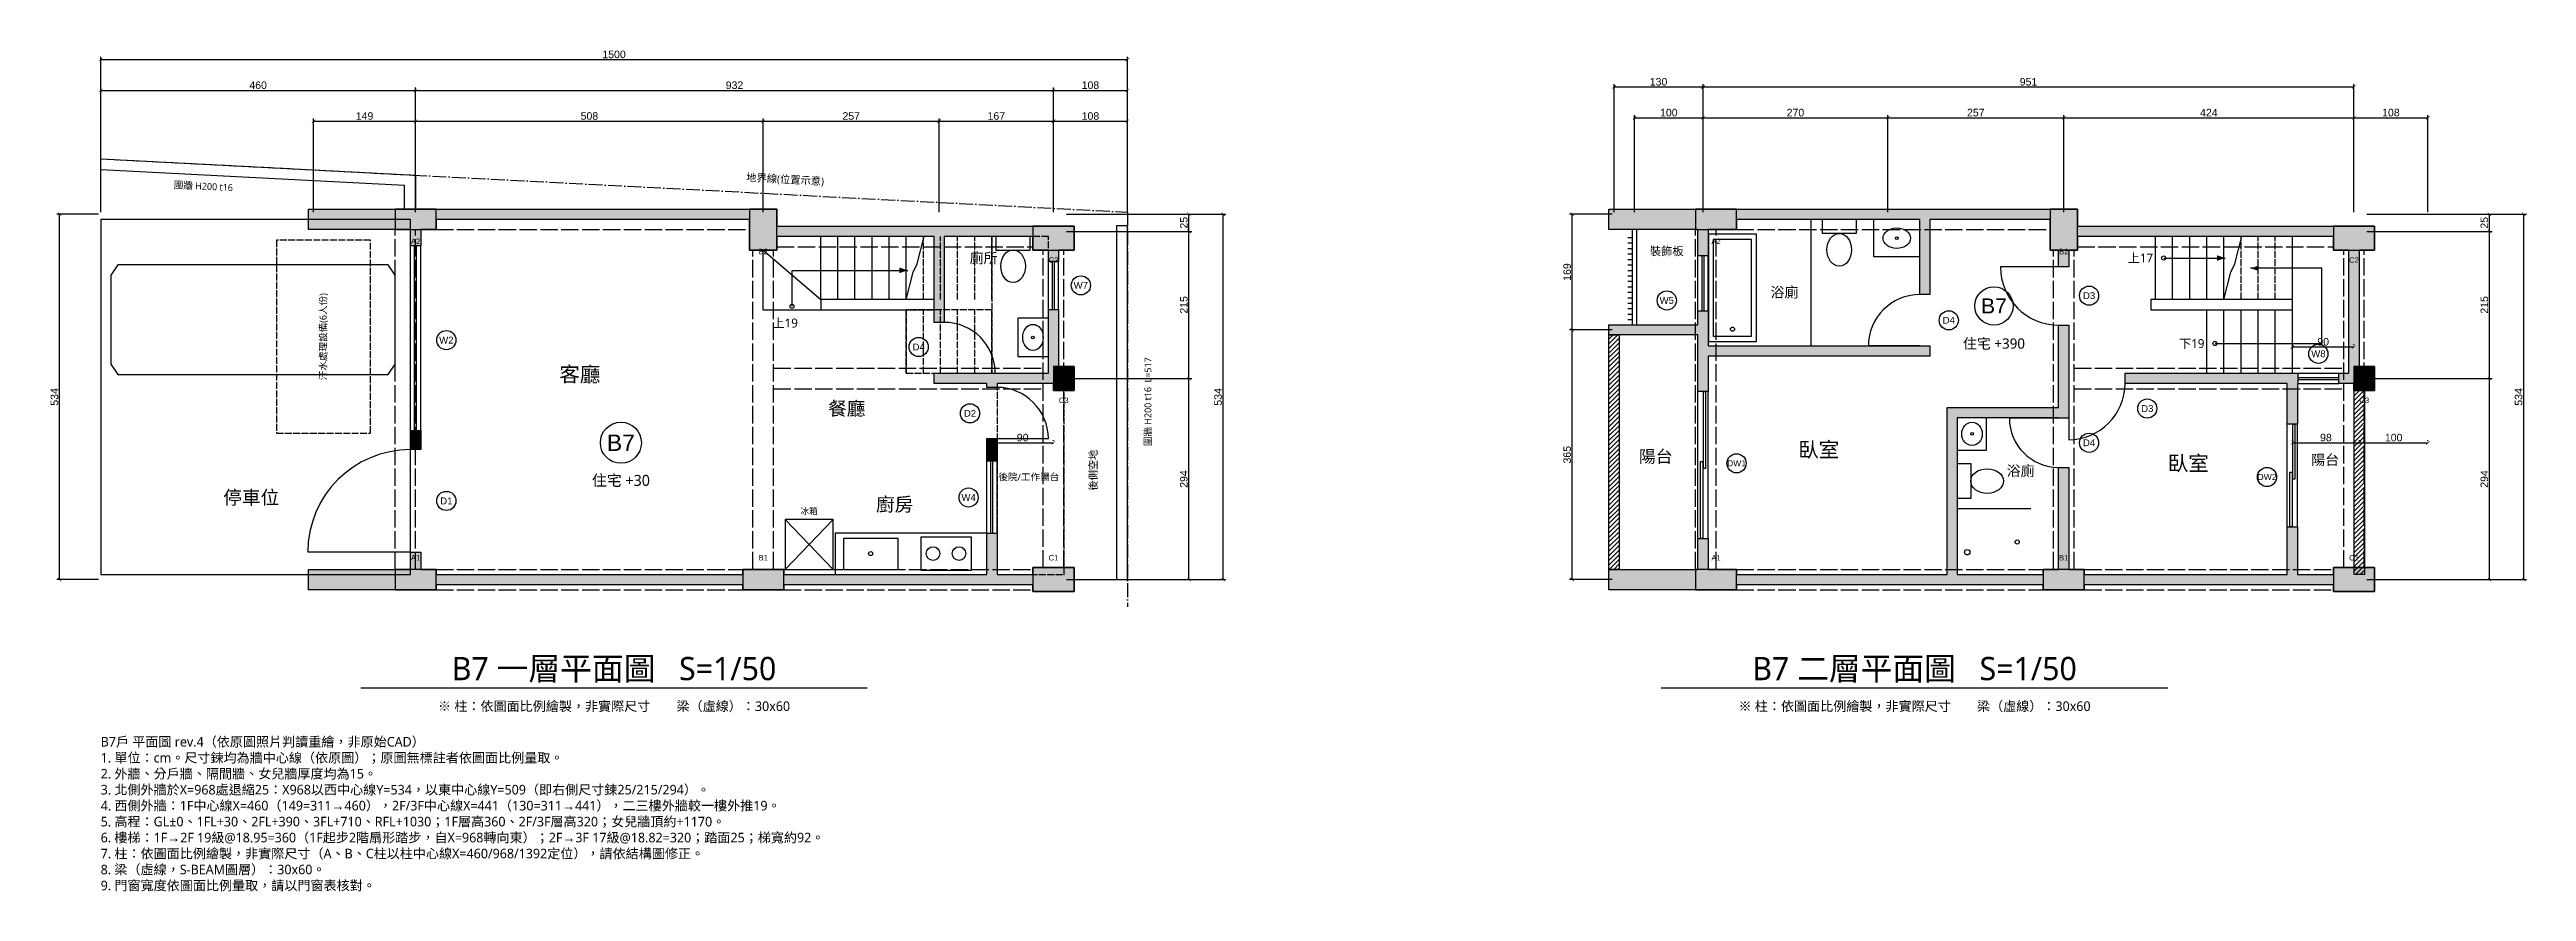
# Model space of a CAD drawing. Header units: centimetres. Extents: x -75 to 5344, y -456 to 775.
# Drawn here: x -75 to 3544, y -456 to 775 of the extents above; entities that cross this region are included whole.
import ezdxf
from ezdxf.enums import TextEntityAlignment as Align

# ---------------------------------------------------------------- set-up
doc = ezdxf.new("R2010")
doc.units = ezdxf.units.CM
doc.header["$LTSCALE"] = 8
doc.linetypes.add('DASHDOT', pattern=[3.556, 2.54, -0.508, 0, -0.508])
doc.linetypes.add('DASHED', pattern=[1.524, 1.27, -0.254])
for name, color, linetype in [('A-ANNO-DIMS', 1, 'Continuous'), ('A-ANNO-TAG', 2, 'Continuous'), ('A-ANNO-TEXT', 7, 'Continuous'), ('A-DOOR', 3, 'Continuous'), ('A-FIXT', 6, 'Continuous'), ('A-HIDDEN', 8, 'DASHED'), ('A-SITE', 8, 'Continuous'), ('A-SITE-FENCE', 7, 'Continuous'), ('A-SITE-PL', 1, 'DASHDOT'), ('A-STAIR', 2, 'Continuous'), ('A-TITLE', 7, 'Continuous'), ('A-WALL', 7, 'Continuous'), ('A-WALL-LOW', 4, 'Continuous'), ('A-WALL-PATT', 8, 'Continuous'), ('A-WIND', 4, 'Continuous'), ('S-BEAM', 8, 'DASHED'), ('S-COLS', 7, 'Continuous'), ('S-COLS-PATT', 250, 'Continuous')]:
    doc.layers.add(name, color=color, linetype=linetype)
doc.styles.add('CHT', font='msjh.ttc')
doc.styles.add('DIMTXT', font='arial.ttf')
doc.dimstyles.new('ARCH_CM', dxfattribs={"dimtxt": 11, "dimasz": 5, "dimexe": 4, "dimexo": 3, "dimgap": 2, "dimtad": 1, "dimdec": 0, "dimtxsty": 'DIMTXT', "dimblk": 'ARCHTICK', "dimcen": 2.5, "dimclrd": 1, "dimclre": 1, "dimclrt": 7, "dimazin": 3, "dimtfac": 1, "dimtmove": 0, "dimatfit": 3})

msp = doc.modelspace()

# ---------------------------------------------------------------- texts
at = {"layer": 'A-ANNO-TAG', "style": 'DIMTXT'}
for s, height, p in [('W7', 10, (1432, 430)), ('W5', 10, (2288, 408)), ('D3', 10, (2905, 415)), ('D4', 10, (2700, 379)), ('W2', 10, (505, 350)), ('D4', 10, (1195, 340)), ('W8', 10, (3240, 330)), ('D3', 10, (2990, 250)), ('D2', 10, (1270, 243)), ('D4', 10, (2905, 200)), ('DW1', 9, (2390, 170)), ('DW2', 9, (3165, 150)), ('D1', 10, (505, 115)), ('W4', 10, (1268, 120))]:
    msp.add_text(s, height=height, dxfattribs=at).set_placement(p, align=Align.MIDDLE_CENTER)
at = {"layer": 'A-ANNO-TEXT'}
for s, height, style, p in [('廁所', 15, 'CHT', (1290, 470)), ('裝飾板', 12, 'CHT', (2288, 480)), ('浴廁', 15, 'CHT', (2460, 420)), ('B7', 22, 'DIMTXT', (2766, 400)), ('住宅 +390', 15, 'CHT', (2766, 345)), ('客廳', 22, 'CHT', (700, 300)), ('餐廳', 20, 'CHT', (1090, 250)), ('B7', 24, 'DIMTXT', (760, 200)), ('陽台', 18, 'CHT', (2272, 180)), ('臥室', 22, 'CHT', (2510, 190)), ('臥室', 22, 'CHT', (3050, 170)), ('陽台', 15, 'CHT', (3250, 175)), ('住宅 +30', 16, 'CHT', (760, 145)), ('後院/工作陽台', 10, 'CHT', (1356, 150)), ('浴廁', 15, 'CHT', (2805, 159)), ('廚房', 20, 'CHT', (1160, 110))]:
    msp.add_text(s, height=height, dxfattribs=dict(at, style=style)).set_placement(p, align=Align.MIDDLE_CENTER)
at = {"layer": 'A-FIXT', "style": 'CHT'}
msp.add_text('冰箱', height=9, dxfattribs=at).set_placement((1035, 100), align=Align.MIDDLE_CENTER)
at = {"layer": 'A-SITE', "style": 'CHT'}
for s, height, rotation, p in [('圍牆 H200 t16', 10, -3, (150, 575)), ('汙水處理設備(6人份)', 10, 90, (325, 355)), ('圍牆 H200 t16  L=517', 10, 90, (1530, 260)), ('後側空地', 11, 90, (1450, 160))]:
    msp.add_text(s, height=height, rotation=rotation, dxfattribs=at).set_placement(p, align=Align.MIDDLE_CENTER)
msp.add_text('停車位', height=20, dxfattribs=at).set_placement((220, 120), align=Align.MIDDLE_CENTER)
at = {"layer": 'A-SITE-PL', "style": 'CHT'}
msp.add_text('地界線(位置示意)', height=11, rotation=-3, dxfattribs=at).set_placement((1000, 585), align=Align.MIDDLE_CENTER)
at = {"layer": 'A-STAIR', "style": 'CHT'}
for s, p in [('上17', (2980, 470)), ('上19', (1000, 375)), ('下19', (3055, 345))]:
    msp.add_text(s, height=13, dxfattribs=at).set_placement(p, align=Align.MIDDLE_CENTER)
at = {"layer": 'A-TITLE', "style": 'CHT'}
for s, height, p in [('B7 一層平面圖   S=1/50', 34, (750, -130)), ('B7 二層平面圖   S=1/50', 34, (2650, -130)), ('※ 柱：依圖面比例繪製，非實際尺寸\u3000\u3000梁（虛線）：30x60', 14, (750, -185)), ('※ 柱：依圖面比例繪製，非實際尺寸\u3000\u3000梁（虛線）：30x60', 14, (2650, -185))]:
    msp.add_text(s, height=height, dxfattribs=at).set_placement(p, align=Align.MIDDLE_CENTER)
at = {"layer": 'A-TITLE', "insert": (0, -230), "char_height": 14, "width": 1750, "attachment_point": 1, "style": 'CHT'}
msp.add_mtext('B7戶 平面圖 rev.4（依原圖照片判讀重繪，非原始CAD）\\P1. 單位：cm。尺寸鍊均為牆中心線（依原圖）；原圖無標註者依圖面比例量取。\\P2. 外牆、分戶牆、隔間牆、女兒牆厚度均為15。\\P3. 北側外牆於X=968處退縮25：X968以西中心線Y=534，以東中心線Y=509（即右側尺寸鍊25/215/294）。\\P4. 西側外牆：1F中心線X=460（149=311→460），2F/3F中心線X=441（130=311→441），二三樓外牆較一樓外推19。\\P5. 高程：GL±0、1FL+30、2FL+390、3FL+710、RFL+1030；1F層高360、2F/3F層高320；女兒牆頂約+1170。\\P6. 樓梯：1F→2F 19級@18.95=360（1F起步2階扇形踏步，自X=968轉向東）；2F→3F 17級@18.82=320；踏面25；梯寬約92。\\P7. 柱：依圖面比例繪製，非實際尺寸（A、B、C柱以柱中心線X=460/968/1392定位），請依結構圖修正。\\P8. 梁（虛線，S-BEAM圖層）：30x60。\\P9. 門窗寬度依圖面比例量取，請以門窗表核對。', dxfattribs=at)
at = {"layer": 'S-COLS', "style": 'DIMTXT'}
for s, p in [('A2', (460, 494.5)), ('B2', (968, 479.5)), ('C2', (1392, 467)), ('A2', (2360, 494.5)), ('B2', (2868, 479.5)), ('C2', (3292, 467)), ('C3', (1407, 262)), ('C3', (3307, 262)), ('A1', (460, 32)), ('B1', (968, 32)), ('C1', (1392, 32)), ('A1', (2360, 32)), ('B1', (2868, 32)), ('C1', (3292, 32))]:
    msp.add_text(s, height=8, dxfattribs=at).set_placement(p, align=Align.MIDDLE_CENTER)

# ---------------------------------------------------------------- blocks, each defined once
blk = doc.blocks.new('_ARCHTICK')
at = {"color": 0, "linetype": 'BYBLOCK', "const_width": 0.15}
blk.add_lwpolyline([(-0.5, -0.5), (0.5, 0.5)], dxfattribs=at)

# ---------------------------------------------------------------- dimensions: what is measured, and where the dimension line sits
at = {"layer": 'A-ANNO-DIMS'}
for base, p1, p2 in [((0, 760), (0, 534), (1500, 534)), ((0, 715), (0, 534), (460, 534)), ((460, 715), (460, 534), (1392, 534)), ((1392, 715), (1392, 534), (1500, 534)), ((2211, 720), (2211, 534), (2341, 534)), ((2341, 720), (2341, 534), (3292, 534)), ((2241, 675), (2241, 534), (2341, 534)), ((2341, 675), (2341, 534), (2611, 534)), ((2611, 675), (2611, 534), (2868, 534)), ((2868, 675), (2868, 534), (3292, 534)), ((3292, 675), (3292, 534), (3400, 534)), ((311, 670), (311, 534), (460, 534)), ((460, 670), (460, 534), (968, 534)), ((968, 670), (968, 534), (1225, 534)), ((1225, 670), (1225, 534), (1392, 534)), ((1392, 670), (1392, 534), (1500, 534)), ((3202, 340), (3202, 340), (3292, 340)), ((1302, 200), (1302, 200), (1392, 200)), ((3202, 200), (3202, 200), (3300, 200)), ((3300, 200), (3300, 200), (3400, 200))]:
    msp.add_linear_dim(base=base, p1=p1, p2=p2, dimstyle='ARCH_CM', dxfattribs=at).render()
for base, p1, p2 in [((-60, 0), (0, 0), (0, 534)), ((1590, 509), (1408, 509), (1408, 534)), ((1640, 0), (1408, 0), (1408, 534)), ((1590, 294), (1408, 294), (1408, 509)), ((2150, 365), (2211, 365), (2211, 534)), ((3490, 509), (3308, 509), (3308, 534)), ((3540, 0), (3308, 0), (3308, 534)), ((3490, 294), (3308, 294), (3308, 509)), ((2150, 0), (2211, 0), (2211, 365)), ((1590, 0), (1408, 0), (1408, 294)), ((3490, 0), (3308, 0), (3308, 294))]:
    msp.add_linear_dim(base=base, p1=p1, p2=p2, angle=90, dimstyle='ARCH_CM', dxfattribs=at).render()

# ---------------------------------------------------------------- hatches: boundary and pattern name
at = {"layer": 'A-WALL-LOW'}
h = msp.add_hatch(dxfattribs=at)
h.set_pattern_fill('ANSI31', scale=1.5)
h.paths.add_polyline_path([(2203.5, 357.5), (2218.5, 357.5), (2218.5, 15), (2203.5, 15)])
h = msp.add_hatch(dxfattribs=at)
h.set_pattern_fill('ANSI31', scale=1.5)
h.paths.add_polyline_path([(3292.5, 286.5), (3307.5, 286.5), (3307.5, 7.5), (3292.5, 7.5)])
at = {"layer": 'A-WALL-PATT'}
for points in [[(452.5, 511.5), (303.5, 511.5), (303.5, 541.5), (988, 541.5), (988, 516.5), (1422, 516.5), (1422, 481.5), (1399.5, 481.5), (1399.5, 465), (1384.5, 465), (1384.5, 481.5), (1362, 481.5), (1362, 501.5), (1232.5, 501.5), (1232.5, 376), (1217.5, 376), (1217.5, 501.5), (988, 501.5), (988, 481.5), (948, 481.5), (948, 526.5), (490, 526.5), (490, 511.5), (467.5, 511.5), (467.5, 488), (452.5, 488)], [(2333.5, 511.5), (2203.5, 511.5), (2203.5, 541.5), (2888, 541.5), (2888, 516.5), (3322, 516.5), (3322, 481.5), (3299.5, 481.5), (3299.5, 311.5), (3322, 311.5), (3322, 276.5), (3292, 276.5), (3292, 286.5), (3270, 286.5), (3270, 301.5), (3284.5, 301.5), (3284.5, 481.5), (3262, 481.5), (3262, 501.5), (2888, 501.5), (2888, 481.5), (2875.5, 481.5), (2875.5, 457), (2860.5, 457), (2860.5, 481.5), (2848, 481.5), (2848, 526.5), (2672.5, 526.5), (2672.5, 416.5), (2657.5, 416.5), (2657.5, 526.5), (2390, 526.5), (2390, 511.5), (2348.5, 511.5), (2348.5, 473), (2333.5, 473)], [(1399.5, 311.5), (1422, 311.5), (1422, 276.5), (1392, 276.5), (1392, 286.5), (1309.5, 286.5), (1309.5, 281), (1294.5, 281), (1294.5, 286.5), (1217.5, 286.5), (1217.5, 301.5), (1384.5, 301.5), (1384.5, 395), (1399.5, 395)], [(2333.5, 357.5), (2203.5, 357.5), (2203.5, 372.5), (2333.5, 372.5), (2333.5, 393), (2348.5, 393), (2348.5, 341.5), (2672.5, 341.5), (2672.5, 326.5), (2348.5, 326.5), (2348.5, 275), (2333.5, 275)], [(2203.5, 15), (2333.5, 15), (2333.5, 60), (2348.5, 60), (2348.5, 15), (2390, 15), (2390, 7.5), (2697.5, 7.5), (2697.5, 251.5), (2860.5, 251.5), (2860.5, 372), (2875.5, 372), (2875.5, 236), (2860.5, 236), (2860.5, 236.5), (2712.5, 236.5), (2712.5, 7.5), (2838, 7.5), (2838, 15), (2860.5, 15), (2860.5, 164), (2875.5, 164), (2875.5, 15), (2898, 15), (2898, 7.5), (3194.5, 7.5), (3194.5, 77), (3209.5, 77), (3209.5, 7.5), (3262, 7.5), (3262, 17.5), (3322, 17.5), (3322, -17.5), (3262, -17.5), (3262, -7.5), (2898, -7.5), (2898, -15), (2838, -15), (2838, -7.5), (2390, -7.5), (2390, -15), (2203.5, -15)], [(3209.5, 286.5), (3209.5, 227), (3194.5, 227), (3194.5, 286.5), (2957.5, 286.5), (2957.5, 301.5), (3210, 301.5), (3210, 286.5)], [(452.5, 218), (467.5, 218), (467.5, 190), (452.5, 190)], [(1309.5, 173), (1294.5, 173), (1294.5, 206), (1309.5, 206)], [(303.5, 15), (452.5, 15), (452.5, 40), (467.5, 40), (467.5, 15), (490, 15), (490, 7.5), (938, 7.5), (938, 15), (998, 15), (998, 7.5), (1294.5, 7.5), (1294.5, 68), (1309.5, 68), (1309.5, 7.5), (1362, 7.5), (1362, 17.5), (1422, 17.5), (1422, -17.5), (1362, -17.5), (1362, -7.5), (998, -7.5), (998, -15), (938, -15), (938, -7.5), (490, -7.5), (490, -15), (303.5, -15)]]:
    msp.add_hatch(color=8, dxfattribs=at).paths.add_polyline_path(points)
at = {"layer": 'S-COLS-PATT'}
for points in [[(430, 511.5), (490, 511.5), (490, 541.5), (430, 541.5)], [(948, 481.5), (988, 481.5), (988, 541.5), (948, 541.5)], [(1362, 481.5), (1422, 481.5), (1422, 516.5), (1362, 516.5)], [(2330, 511.5), (2390, 511.5), (2390, 541.5), (2330, 541.5)], [(2848, 481.5), (2888, 481.5), (2888, 541.5), (2848, 541.5)], [(3262, 481.5), (3322, 481.5), (3322, 516.5), (3262, 516.5)], [(1392, 276.5), (1422, 276.5), (1422, 311.5), (1392, 311.5)], [(3292, 276.5), (3322, 276.5), (3322, 311.5), (3292, 311.5)], [(430, -15), (490, -15), (490, 15), (430, 15)], [(938, -15), (998, -15), (998, 15), (938, 15)], [(1362, -17.5), (1422, -17.5), (1422, 17.5), (1362, 17.5)], [(2330, -15), (2390, -15), (2390, 15), (2330, 15)], [(2838, -15), (2898, -15), (2898, 15), (2838, 15)], [(3262, -17.5), (3322, -17.5), (3322, 17.5), (3262, 17.5)]]:
    msp.add_hatch(color=250, dxfattribs=at).paths.add_polyline_path(points)

# ---------------------------------------------------------------- linework, layer by layer
at = {"layer": 'A-ANNO-TAG'}
for centre in [(1432, 430), (2288, 408), (2905, 415), (505, 350), (2700, 379), (1195, 340), (3240, 330), (1270, 243), (2990, 250), (2390, 170), (2905, 200), (3165, 150), (505, 115), (1268, 120)]:
    msp.add_circle(centre, 14, dxfattribs=at)
at = {"layer": 'A-ANNO-TEXT'}
for centre, radius in [((2766, 400), 28), ((760, 200), 30)]:
    msp.add_circle(centre, radius, dxfattribs=at)
at = {"layer": 'A-DOOR'}
for p, q in [((2860.5, 457), (2775.5, 457)), ((2657.5, 341.5), (2582.5, 341.5)), ((1232.5, 301.5), (1307, 301.5)), ((2875.5, 286.5), (2875.5, 204.5)), ((2860.5, 236), (2788.5, 236)), ((1309.5, 206), (1384.5, 206)), ((452.5, 40), (302.5, 40))]:
    msp.add_line(p, q, dxfattribs=at)
for centre, radius, start, end in [((2860.5, 457), 85, 180, 270), ((2657.5, 341.5), 75, 90, 180), ((1232.5, 301.5), 74.5, 0, 90), ((1309.5, 206), 75, 0, 90), ((2875.5, 286.5), 82, 270, 0), ((2860.5, 236), 72, 180, 270), ((452.5, 40), 150, 90, 180)]:
    msp.add_arc(centre, radius, start, end, dxfattribs=at)
at = {"layer": 'A-FIXT'}
for p, q in [((2499, 341.5), (2499, 526.5)), ((2231, 500), (2237.5, 500)), ((2231, 492), (2237.5, 492)), ((2231, 484), (2237.5, 484)), ((2231, 476), (2237.5, 476)), ((2231, 468), (2237.5, 468)), ((2231, 460), (2237.5, 460)), ((2231, 452), (2237.5, 452)), ((2231, 444), (2237.5, 444)), ((2231, 436), (2237.5, 436)), ((2231, 428), (2237.5, 428)), ((2231, 420), (2237.5, 420)), ((2231, 412), (2237.5, 412)), ((2231, 404), (2237.5, 404)), ((2231, 396), (2237.5, 396)), ((2231, 388), (2237.5, 388)), ((2231, 380), (2237.5, 380)), ((1000, 15), (1070, 88)), ((1000, 88), (1070, 15)), ((2712.5, 104), (2820, 104))]:
    msp.add_line(p, q, dxfattribs=at)
for points in [[(2237.5, 372.5), (2244.5, 372.5), (2244.5, 511.5), (2237.5, 511.5)], [(2515, 506.5), (2565, 506.5), (2565, 526.5), (2515, 526.5)], [(2590, 472), (2657.5, 472), (2657.5, 526.5), (2590, 526.5)], [(1308, 481.5), (1358, 481.5), (1358, 501.5), (1308, 501.5)], [(2349, 348), (2419, 348), (2419, 505), (2349, 505)], [(2356, 356), (2412, 356), (2412, 497), (2356, 497)], [(1340, 326), (1384.5, 326), (1384.5, 382), (1340, 382)], [(2712.5, 189), (2755, 189), (2755, 236.5), (2712.5, 236.5)], [(2712.5, 119), (2732.5, 119), (2732.5, 169), (2712.5, 169)], [(1000, 15), (1070, 15), (1070, 88), (1000, 88)], [(1073, 7.5), (1294.5, 7.5), (1294.5, 68), (1073, 68)], [(1085, 15), (1165, 15), (1165, 60), (1085, 60)], [(1198, 14), (1272, 14), (1272, 62), (1198, 62)]]:
    msp.add_lwpolyline(points, close=True, dxfattribs=at)
for centre, radius in [((2624, 499), 2), ((2384, 366), 3), ((1362, 354), 2), ((2734, 213), 2), ((1125, 38), 3), ((1216, 38), 10), ((1254, 38), 10), ((2727, 40), 4), ((2800, 55), 3)]:
    msp.add_circle(centre, radius, dxfattribs=at)
for centre, major_axis, ratio in [((2624, 499), (20, 0), 0.75), ((1333, 458), (0, 24), 0.75), ((2540, 482), (0, 24), 0.75), ((1362, 354), (0, 19), 0.789474), ((2734, 213), (0, 17), 0.882353), ((2756, 144), (24, 0), 0.75)]:
    msp.add_ellipse(centre, major_axis=major_axis, ratio=ratio, dxfattribs=at)
at = {"layer": 'A-HIDDEN'}
for p, q in [((1202, 409.5), (1202, 501.5)), ((1227, 409.5), (1227, 501.5)), ((1252, 409.5), (1252, 501.5)), ((1277, 409.5), (1277, 501.5)), ((1302, 409.5), (1302, 501.5)), ((3127, 409.5), (3127, 501.5)), ((3152, 409.5), (3152, 501.5)), ((3177, 409.5), (3177, 501.5)), ((3202, 409.5), (3202, 501.5)), ((1177, 301.5), (1177, 394.5)), ((1202, 301.5), (1202, 394.5)), ((1227, 301.5), (1227, 394.5)), ((1252, 301.5), (1252, 394.5)), ((1277, 301.5), (1277, 394.5)), ((1302, 301.5), (1302, 394.5))]:
    msp.add_line(p, q, dxfattribs=at)
for points in [[(257, 214), (394, 214), (394, 496), (257, 496)], [(1302, 301.5), (1384.5, 301.5), (1384.5, 501.5), (1302, 501.5)], [(1177, 301.5), (1302, 301.5), (1302, 394.5), (1177, 394.5)], [(1309.5, 7.5), (1407.5, 7.5), (1407.5, 286.5), (1309.5, 286.5)]]:
    msp.add_lwpolyline(points, close=True, dxfattribs=at)
at = {"layer": 'A-SITE'}
for points in [[(0, 7.5), (452.5, 7.5), (452.5, 526.5), (0, 526.5)], [(25, 300), (420, 300), (430, 315), (430, 445), (420, 460), (25, 460), (15, 445), (15, 315)]]:
    msp.add_lwpolyline(points, close=True, dxfattribs=at)
at = {"layer": 'A-SITE-FENCE'}
for points in [[(0, 615), (460, 591.1), (460, 541.5), (444, 541.5), (444, 575.9), (0, 599)], [(1484, 0), (1500, 0), (1500, 517), (1484, 517)]]:
    msp.add_lwpolyline(points, close=True, dxfattribs=at)
at = {"layer": 'A-SITE-PL'}
msp.add_line((1500, 537), (1500, -40), dxfattribs=at)
msp.add_lwpolyline([(0, 615), (1500, 537)], dxfattribs=at)
at = {"layer": 'A-STAIR'}
for p, q in [((968, 481.5), (1052, 409.5)), ((968, 394.5), (968, 481.5)), ((1052, 409.5), (1052, 501.5)), ((1077, 409.5), (1077, 501.5)), ((1102, 409.5), (1102, 501.5)), ((1127, 409.5), (1127, 501.5)), ((1152, 409.5), (1152, 501.5)), ((1177, 409.5), (1177, 501.5)), ((3002, 409.5), (3002, 501.5)), ((3027, 409.5), (3027, 501.5)), ((3052, 409.5), (3052, 501.5)), ((3077, 409.5), (3077, 501.5)), ((3102, 409.5), (3102, 501.5)), ((3202, 301.5), (3202, 501.5)), ((968, 394.5), (1052, 394.5)), ((3077, 301.5), (3077, 394.5)), ((3102, 301.5), (3102, 394.5)), ((3127, 301.5), (3127, 394.5)), ((3152, 301.5), (3152, 394.5)), ((3177, 301.5), (3177, 394.5)), ((3202, 301.5), (3202, 394.5))]:
    msp.add_line(p, q, dxfattribs=at)
for points in [[(1177, 409.5), (1187, 449.5), (1193, 461.5), (1203, 501.5)], [(3102, 409.5), (3112, 449.5), (3118, 461.5), (3128, 501.5)], [(1010, 399.5), (1010, 452), (1179, 452)], [(3014, 470), (3104, 470)], [(3089, 345), (3245, 345), (3245, 455), (3141, 455)]]:
    msp.add_lwpolyline(points, dxfattribs=at)
for points in [[(1052, 394.5), (1217.5, 394.5), (1217.5, 409.5), (1052, 409.5)], [(2995, 394.5), (3202, 394.5), (3202, 409.5), (2995, 409.5)]]:
    msp.add_lwpolyline(points, close=True, dxfattribs=at)
for centre in [(3014, 470), (1010, 399.5), (3089, 345)]:
    msp.add_circle(centre, 3, dxfattribs=at)
for points in [[(3104, 470), (3092, 474), (3092, 466)], [(1179, 452), (1167, 456), (1167, 448)], [(3141, 455), (3153, 451), (3153, 459)]]:
    msp.add_solid(points, dxfattribs=at)
at = {"layer": 'A-TITLE'}
for p, q in [((380, -158), (1120, -158)), ((2280, -158), (3020, -158))]:
    msp.add_line(p, q, dxfattribs=at)
at = {"layer": 'A-WALL'}
for points in [[(452.5, 511.5), (303.5, 511.5), (303.5, 541.5), (988, 541.5), (988, 516.5), (1422, 516.5), (1422, 481.5), (1399.5, 481.5), (1399.5, 465), (1384.5, 465), (1384.5, 481.5), (1362, 481.5), (1362, 501.5), (1232.5, 501.5), (1232.5, 376), (1217.5, 376), (1217.5, 501.5), (988, 501.5), (988, 481.5), (948, 481.5), (948, 526.5), (490, 526.5), (490, 511.5), (467.5, 511.5), (467.5, 488), (452.5, 488)], [(2333.5, 511.5), (2203.5, 511.5), (2203.5, 541.5), (2888, 541.5), (2888, 516.5), (3322, 516.5), (3322, 481.5), (3299.5, 481.5), (3299.5, 311.5), (3322, 311.5), (3322, 276.5), (3292, 276.5), (3292, 286.5), (3270, 286.5), (3270, 301.5), (3284.5, 301.5), (3284.5, 481.5), (3262, 481.5), (3262, 501.5), (2888, 501.5), (2888, 481.5), (2875.5, 481.5), (2875.5, 457), (2860.5, 457), (2860.5, 481.5), (2848, 481.5), (2848, 526.5), (2672.5, 526.5), (2672.5, 416.5), (2657.5, 416.5), (2657.5, 526.5), (2390, 526.5), (2390, 511.5), (2348.5, 511.5), (2348.5, 473), (2333.5, 473)], [(1399.5, 311.5), (1422, 311.5), (1422, 276.5), (1392, 276.5), (1392, 286.5), (1309.5, 286.5), (1309.5, 281), (1294.5, 281), (1294.5, 286.5), (1217.5, 286.5), (1217.5, 301.5), (1384.5, 301.5), (1384.5, 395), (1399.5, 395)], [(2333.5, 357.5), (2203.5, 357.5), (2203.5, 372.5), (2333.5, 372.5), (2333.5, 393), (2348.5, 393), (2348.5, 341.5), (2672.5, 341.5), (2672.5, 326.5), (2348.5, 326.5), (2348.5, 275), (2333.5, 275)], [(2203.5, 15), (2333.5, 15), (2333.5, 60), (2348.5, 60), (2348.5, 15), (2390, 15), (2390, 7.5), (2697.5, 7.5), (2697.5, 251.5), (2860.5, 251.5), (2860.5, 372), (2875.5, 372), (2875.5, 236), (2860.5, 236), (2860.5, 236.5), (2712.5, 236.5), (2712.5, 7.5), (2838, 7.5), (2838, 15), (2860.5, 15), (2860.5, 164), (2875.5, 164), (2875.5, 15), (2898, 15), (2898, 7.5), (3194.5, 7.5), (3194.5, 77), (3209.5, 77), (3209.5, 7.5), (3262, 7.5), (3262, 17.5), (3322, 17.5), (3322, -17.5), (3262, -17.5), (3262, -7.5), (2898, -7.5), (2898, -15), (2838, -15), (2838, -7.5), (2390, -7.5), (2390, -15), (2203.5, -15)], [(3209.5, 286.5), (3209.5, 227), (3194.5, 227), (3194.5, 286.5), (2957.5, 286.5), (2957.5, 301.5), (3210, 301.5), (3210, 286.5)], [(452.5, 218), (467.5, 218), (467.5, 190), (452.5, 190)], [(1309.5, 173), (1294.5, 173), (1294.5, 206), (1309.5, 206)], [(303.5, 15), (452.5, 15), (452.5, 40), (467.5, 40), (467.5, 15), (490, 15), (490, 7.5), (938, 7.5), (938, 15), (998, 15), (998, 7.5), (1294.5, 7.5), (1294.5, 68), (1309.5, 68), (1309.5, 7.5), (1362, 7.5), (1362, 17.5), (1422, 17.5), (1422, -17.5), (1362, -17.5), (1362, -7.5), (998, -7.5), (998, -15), (938, -15), (938, -7.5), (490, -7.5), (490, -15), (303.5, -15)]]:
    msp.add_lwpolyline(points, close=True, dxfattribs=at)
at = {"layer": 'A-WALL-LOW'}
for points in [[(2203.5, 357.5), (2218.5, 357.5), (2218.5, 15), (2203.5, 15)], [(3292.5, 286.5), (3307.5, 286.5), (3307.5, 7.5), (3292.5, 7.5)]]:
    msp.add_lwpolyline(points, close=True, dxfattribs=at)
at = {"layer": 'A-WIND'}
for p, q in [((452.5, 218), (452.5, 488)), ((458.5, 218), (458.5, 488)), ((461.5, 218), (461.5, 488)), ((467.5, 218), (467.5, 488)), ((2333.5, 393), (2333.5, 473)), ((2339.5, 393), (2339.5, 473)), ((2342.5, 393), (2342.5, 473)), ((2348.5, 393), (2348.5, 473)), ((1384.5, 395), (1384.5, 465)), ((1390.5, 395), (1390.5, 465)), ((1393.5, 395), (1393.5, 465)), ((1399.5, 395), (1399.5, 465)), ((3210, 301.5), (3270, 301.5)), ((3210, 295.5), (3270, 295.5)), ((3210, 292.5), (3270, 292.5)), ((2333.5, 60), (2333.5, 275)), ((2348.5, 60), (2348.5, 275)), ((3210, 286.5), (3270, 286.5)), ((3194.5, 77), (3194.5, 227)), ((3209.5, 77), (3209.5, 227)), ((1294.5, 68), (1294.5, 173)), ((1300.5, 68), (1300.5, 173)), ((1303.5, 68), (1303.5, 173)), ((1309.5, 68), (1309.5, 173))]:
    msp.add_line(p, q, dxfattribs=at)
for points in [[(2341.5, 162.5), (2341.5, 275), (2344.5, 275), (2344.5, 162.5)], [(3202.5, 147), (3202.5, 227), (3205.5, 227), (3205.5, 147)], [(2337.5, 60), (2337.5, 172.5), (2340.5, 172.5), (2340.5, 60)], [(3198.5, 77), (3198.5, 157), (3201.5, 157), (3201.5, 77)]]:
    msp.add_lwpolyline(points, close=True, dxfattribs=at)
at = {"layer": 'S-BEAM', "ltscale": 2.5}
for p, q in [((430, 15), (430, 511.5)), ((460, 15), (460, 511.5)), ((490, 541.5), (948, 541.5)), ((490, 511.5), (948, 511.5)), ((988, 516.5), (1362, 516.5)), ((2330, 15), (2330, 511.5)), ((2360, 15), (2360, 511.5)), ((2390, 541.5), (2848, 541.5)), ((2390, 511.5), (2848, 511.5)), ((2888, 516.5), (3262, 516.5)), ((953, 15), (953, 481.5)), ((983, 15), (983, 481.5)), ((988, 486.5), (1362, 486.5)), ((1377, 17.5), (1377, 481.5)), ((1407, 17.5), (1407, 481.5)), ((2853, 15), (2853, 481.5)), ((2883, 15), (2883, 481.5)), ((2888, 486.5), (3262, 486.5)), ((3277, 17.5), (3277, 481.5)), ((3307, 17.5), (3307, 481.5)), ((983, 309), (1377, 309)), ((2883, 309), (3277, 309)), ((983, 279), (1377, 279)), ((2883, 279), (3277, 279)), ((490, 15), (938, 15)), ((998, 15), (1362, 15)), ((2390, 15), (2838, 15)), ((2898, 15), (3262, 15)), ((490, -15), (938, -15)), ((998, -15), (1362, -15)), ((2390, -15), (2838, -15)), ((2898, -15), (3262, -15))]:
    msp.add_line(p, q, dxfattribs=at)
at = {"layer": 'S-COLS'}
for points in [[(430, 511.5), (490, 511.5), (490, 541.5), (430, 541.5)], [(948, 481.5), (988, 481.5), (988, 541.5), (948, 541.5)], [(1362, 481.5), (1422, 481.5), (1422, 516.5), (1362, 516.5)], [(2330, 511.5), (2390, 511.5), (2390, 541.5), (2330, 541.5)], [(2848, 481.5), (2888, 481.5), (2888, 541.5), (2848, 541.5)], [(3262, 481.5), (3322, 481.5), (3322, 516.5), (3262, 516.5)], [(1392, 276.5), (1422, 276.5), (1422, 311.5), (1392, 311.5)], [(3292, 276.5), (3322, 276.5), (3322, 311.5), (3292, 311.5)], [(430, -15), (490, -15), (490, 15), (430, 15)], [(938, -15), (998, -15), (998, 15), (938, 15)], [(1362, -17.5), (1422, -17.5), (1422, 17.5), (1362, 17.5)], [(2330, -15), (2390, -15), (2390, 15), (2330, 15)], [(2838, -15), (2898, -15), (2898, 15), (2838, 15)], [(3262, -17.5), (3322, -17.5), (3322, 17.5), (3262, 17.5)]]:
    msp.add_lwpolyline(points, close=True, dxfattribs=at)

msp.set_redraw_order([(e.dxf.handle, doc.entitydb.next_handle()) for e in msp.query("TEXT MTEXT ATTDEF DIMENSION ARC_DIMENSION")])  # texts and dimensions are drawn at this point

doc.saveas('drawing.dxf')
